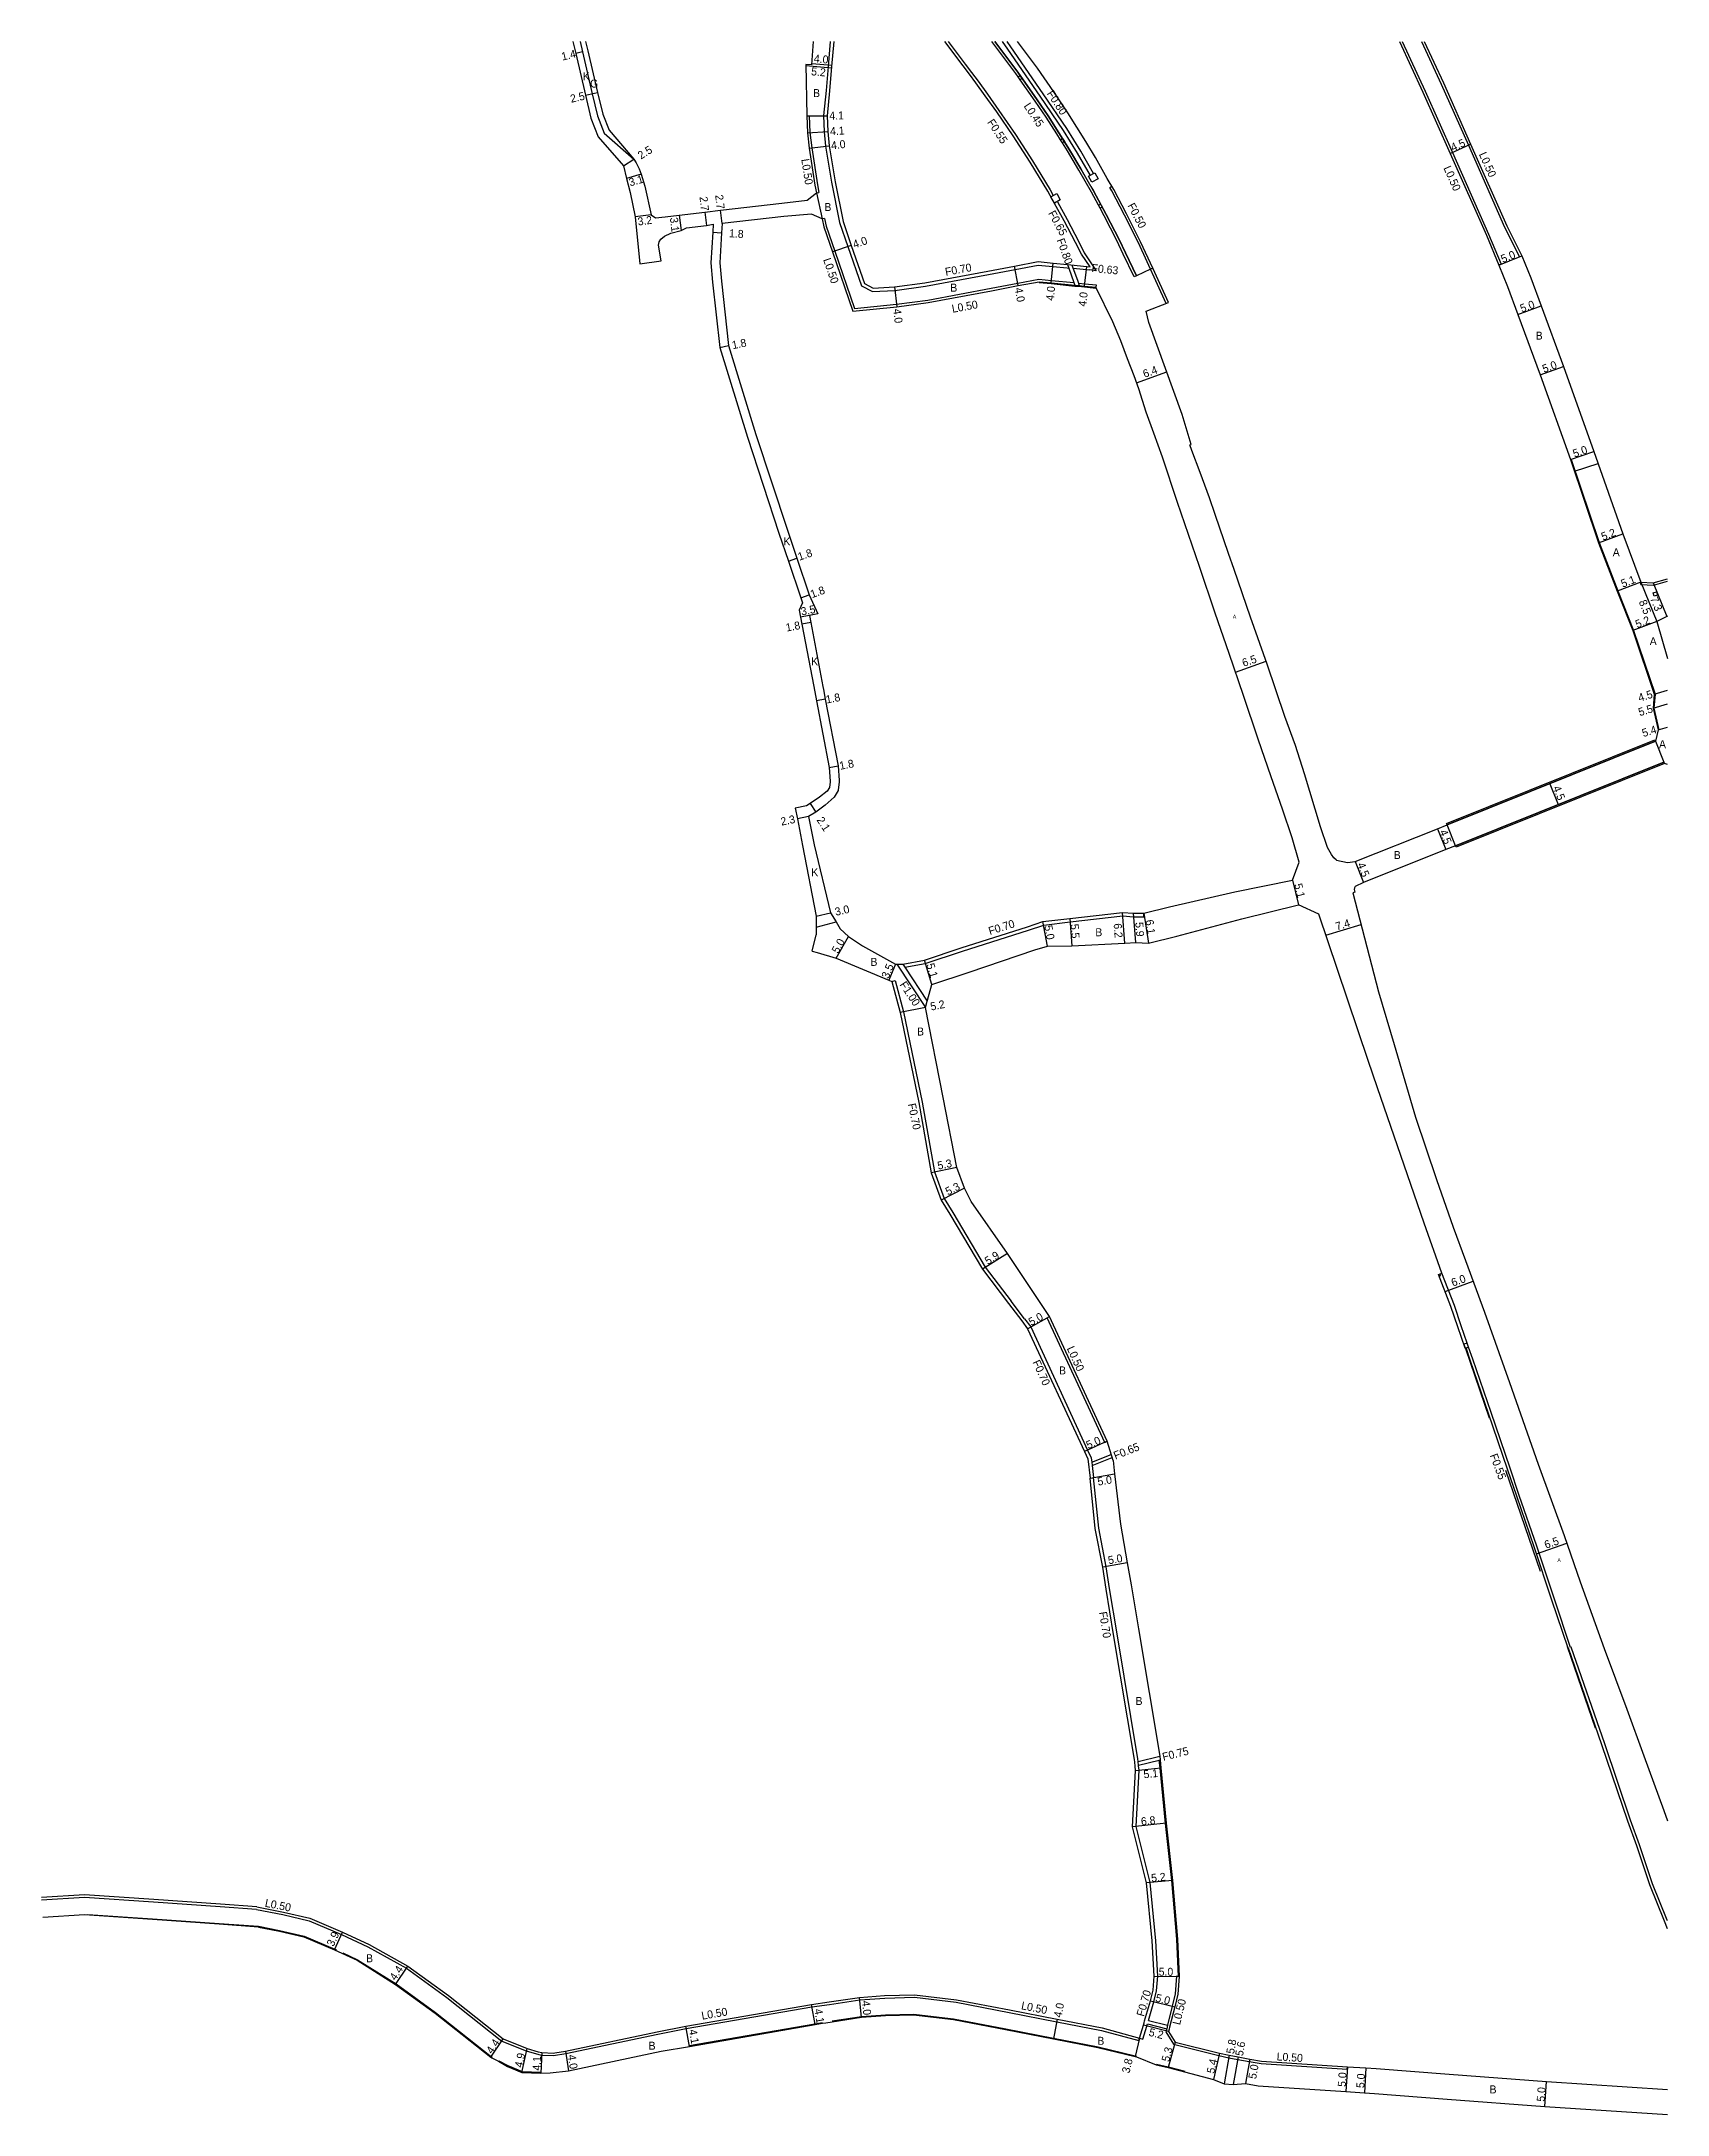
# Model space of a CAD drawing. Header units: metres. Extents: x -16000 to -12000, y -105000 to -102000.
# Drawn here: x -14726.1 to -14400, y -104815.7 to -104400 of the extents above; entities that cross this region are included whole.
import ezdxf

# ---------------------------------------------------------------- set-up
doc = ezdxf.new("R2010")
doc.units = ezdxf.units.M
doc.header["$LTSCALE"] = 2.5
for name, color, linetype in [('側溝・桝', 7, 'Continuous'), ('幅員', 7, 'Continuous'), ('歩道・分離帯・安全施設', 7, 'Continuous'), ('舗装', 7, 'Continuous'), ('道路', 7, 'Continuous')]:
    doc.layers.add(name, color=color, linetype=linetype)
doc.styles.get("Standard").update_dxf_attribs({"font": ''})
doc.styles.add('YOKO_DECO', font='')
doc.styles.get('Standard').set_extended_font_data('@MS PGothic')
doc.styles.get('YOKO_DECO').set_extended_font_data('MS PGothic')

msp = doc.modelspace()

# ---------------------------------------------------------------- texts
at = {"layer": '側溝・桝'}
for s, rotation, p in [('F0.80', 303.4321, (-14524.54, -104410.46)), ('F0.55', 303.4321, (-14536.49, -104416.22)), ('L0.45', 303.4321, (-14529.17, -104412.95)), ('L0.50', 278.7178, (-14573.71, -104423.64)), ('L0.50', 293.9419, (-14437.86, -104422.61)), ('L0.50', 293.9419, (-14444.97, -104425.37)), ('F0.65', 298.5712, (-14524.25, -104434.44)), ('F0.50', 297.8822, (-14508.35, -104432.91)), ('F0.80', 289.7085, (-14522.51, -104439.81)), ('L0.50', 289.0508, (-14569.35, -104443.75)), ('F0.70', 10.5343, (-14544.71, -104447.01)), ('F0.63', 354.3641, (-14515.55, -104446.2)), ('L0.50', 10.5343, (-14543.35, -104454.41)), ('F0.70', 17.5349, (-14535.87, -104579.17)), ('F1.00', 303.4799, (-14554.06, -104589.12)), ('F0.70', 281.7236, (-14552.34, -104613.07)), ('F0.70', 294.2599, (-14527.38, -104664.8)), ('L0.50', 294.2599, (-14520.5, -104662.03)), ('F0.65', 21.5701, (-14510.7, -104684.36)), ('F0.55', 290.3916, (-14435.66, -104683.49)), ('F0.70', 279.4428, (-14514.01, -104714.95)), ('F0.75', 13.9271, (-14501.09, -104744.75)), ('L0.50', 348.9469, (-14681.35, -104773.97)), ('L0.50', 349.0124, (-14529.7, -104794.53)), ('F0.70', 73.8838, (-14505, -104796.11)), ('L0.50', 76.1338, (-14497.77, -104797.79)), ('L0.50', 9.8434, (-14593.57, -104796.65)), ('L0.50', 356.3008, (-14478.41, -104804.79))]:
    msp.add_text(s, height=1.6, rotation=rotation, dxfattribs=at).set_placement(p)
at = {"layer": '幅員'}
for s, rotation, p in [('1.4', 13.11, (-14621.6, -104403.84)), ('4.0', 355, (-14571.23, -104404.19)), ('5.2', 355, (-14571.77, -104406.77)), ('2.5', 13.2052, (-14619.82, -104412.3)), ('4.1', 0.9065, (-14568.06, -104415.67)), ('4.1', 3.6695, (-14567.89, -104418.82)), ('4.0', 6.6764, (-14567.64, -104421.67)), ('4.5', 23.9423, (-14443.04, -104422.09)), ('2.5', 32.0796, (-14605.86, -104423.7)), ('3.1', 16.1351, (-14608.01, -104429.07)), ('2.7', 276.6355, (-14594.12, -104431.17)), ('2.7', 276.6997, (-14590.98, -104430.81)), ('3.2', 7.8712, (-14606.4, -104436.93)), ('3.1', 276.6355, (-14600.05, -104435.35)), ('1.8', 356.6536, (-14588.22, -104439.25)), ('4.0', 19.0507, (-14563.05, -104441.51)), ('5.0', 22.5311, (-14433.02, -104444.44)), ('4.0', 280.727, (-14530.93, -104449.5)), ('4.0', 84.3959, (-14523.07, -104452.04)), ('4.0', 83.104, (-14516.6, -104453.23)), ('5.0', 20.1971, (-14429.21, -104454.35)), ('4.0', 276.7323, (-14555.29, -104453.68)), ('1.8', 11.7563, (-14587.43, -104461.71)), ('6.4', 20, (-14504.85, -104467.47)), ('5.0', 19.9784, (-14424.76, -104466.46)), ('5.0', 19.1971, (-14418.66, -104483.45)), ('5.2', 20.7357, (-14412.94, -104500.1)), ('1.8', 18.8077, (-14574.08, -104504.12)), ('1.8', 19.8517, (-14571.54, -104511.63)), ('5.1', 20.8996, (-14408.98, -104509.53)), ('7.3', 292.2477, (-14403.54, -104511.69)), ('3.5', 10.7498, (-14573.62, -104515.1)), ('5.2', 20.8981, (-14406.08, -104517.67)), ('8.5', 292.2477, (-14405.8, -104512.35)), ('1.8', 10.7202, (-14576.66, -104518.33)), ('6.5', 19, (-14484.98, -104525.41)), ('1.8', 10.7683, (-14568.63, -104532.75)), ('4.5', 17.4038, (-14405.61, -104532.41)), ('5.5', 16.6949, (-14405.58, -104535.29)), ('5.4', 17.3205, (-14404.83, -104539.48)), ('1.8', 10.7729, (-14565.9, -104546.04)), ('4.5', 291.8625, (-14423.03, -104549.61)), ('2.3', 11.5564, (-14577.67, -104557.24)), ('2.1', 303.1077, (-14570.69, -104556.11)), ('4.5', 291.8081, (-14445.78, -104558.41)), ('4.5', 291.7413, (-14462.27, -104565)), ('5.1', 283.9079, (-14474.88, -104569.03)), ('3.0', 12.6282, (-14566.77, -104575.32)), ('5.0', 280.4972, (-14524.98, -104577.34)), ('5.5', 274.1235, (-14519.7, -104576.98)), ('6.2', 274.3402, (-14511.07, -104576.87)), ('5.9', 274.3402, (-14506.74, -104576.63)), ('6.1', 278.3072, (-14504.68, -104576.2)), ('7.4', 16.7807, (-14466.3, -104578.26)), ('5.0', 60.2379, (-14566.33, -104582.99)), ('3.5', 67.364, (-14556.22, -104588.03)), ('5.1', 286.9711, (-14548.64, -104585.09)), ('5.2', 11.101, (-14547.66, -104594.31)), ('5.3', 11.1321, (-14546.24, -104626.21)), ('5.3', 26.7279, (-14544.3, -104631.41)), ('5.9', 31.8238, (-14536.29, -104645.35)), ('6.0', 20, (-14443.03, -104649.67)), ('5.0', 29.2943, (-14527.57, -104657.57)), ('5.0', 24.2664, (-14516.14, -104682.26)), ('5.0', 9.5932, (-14514.18, -104689.57)), ('6.5', 19, (-14424.38, -104702.24)), ('5.0', 10.0564, (-14512.05, -104705.34)), ('5.1', 5.4222, (-14505, -104748.24)), ('6.8', 6.1844, (-14505.5, -104757.7)), ('5.2', 5.6715, (-14503.47, -104769.03)), ('3.9', 65.4239, (-14667.5, -104782.09)), ('4.4', 55.9995, (-14655.07, -104788.91)), ('5.0', 359.2488, (-14502.04, -104787.8)), ('4.0', 276.3385, (-14561.56, -104792.9)), ('4.0', 79.0113, (-14521.53, -104796.3)), ('5.0', 346.1338, (-14502.79, -104792.97)), ('4.1', 279.8433, (-14571.11, -104794.58)), ('4.4', 56.5617, (-14635.68, -104803.62)), ('4.1', 280.0266, (-14596.25, -104798.71)), ('5.2', 346.1238, (-14504.13, -104799.84)), ('5.3', 74.7443, (-14499.96, -104805.19)), ('5.8', 79.8008, (-14486.94, -104803.59)), ('5.6', 79.8157, (-14485.15, -104804.02)), ('4.9', 77.6237, (-14629.65, -104806.35)), ('4.1', 87.4434, (-14626.03, -104806.88)), ('4.0', 279.2976, (-14620.55, -104803.76)), ('3.8', 76.377, (-14507.91, -104807.47)), ('5.4', 77.5123, (-14490.88, -104807.53)), ('5.0', 79.8349, (-14482.51, -104808.62)), ('5.0', 86.3005, (-14464.54, -104810.14)), ('5.0', 86.3006, (-14460.83, -104810.38)), ('5.0', 85.9633, (-14424.65, -104813.11))]:
    msp.add_text(s, height=1.6, rotation=rotation, dxfattribs=at).set_placement(p)
at = {"layer": '舗装'}
for s, p in [('K', (-14617.52, -104407.78)), ('G', (-14616.06, -104409.24)), ('B', (-14571.34, -104411.15)), ('B', (-14569.06, -104433.99)), ('B', (-14543.82, -104450.17)), ('B', (-14426.44, -104459.78)), ('K', (-14577.28, -104501.04)), ('A', (-14410.99, -104503.22)), ('A', (-14403.57, -104521.04)), ('K', (-14571.72, -104525.08)), ('A', (-14401.71, -104541.7)), ('B', (-14454.91, -104563.92)), ('K', (-14571.7, -104567.37)), ('B', (-14514.74, -104579.4)), ('B', (-14559.83, -104585.34)), ('B', (-14550.49, -104599.31)), ('B', (-14522.02, -104667.26)), ('B', (-14506.68, -104733.53)), ('B', (-14660.97, -104785.12)), ('B', (-14604.32, -104802.65)), ('B', (-14514.33, -104801.67)), ('B', (-14435.69, -104811.41))]:
    msp.add_text(s, height=1.6, dxfattribs=at).set_placement(p)
at = {"layer": '舗装', "style": 'YOKO_DECO'}
for p in [(-14487.17, -104515.7, 105.23), (-14422.09, -104704.87, 102.35)]:
    msp.add_text('A', height=0.75, dxfattribs=at).set_placement(p)

# ---------------------------------------------------------------- linework, layer by layer
at = {"layer": '側溝・桝'}
for points in [[(-14567.89, -104400), (-14568.32, -104404.99), (-14568.74, -104409.82), (-14569.22, -104414.86), (-14569.09, -104418.09), (-14568.83, -104421.01), (-14567.62, -104428.24), (-14566.01, -104436.32), (-14564.35, -104441.11), (-14561.63, -104449)], [(-14544.27, -104400), (-14540.82, -104404.56), (-14539.57, -104406.23), (-14538.25, -104407.96), (-14536.37, -104410.58), (-14534.07, -104413.81), (-14530.78, -104418.66), (-14527.37, -104423.92), (-14523.81, -104429.73), (-14523.18, -104430.9)], [(-14530.2, -104407.09), (-14530.65, -104406.44), (-14535.49, -104400)], [(-14533.39, -104400), (-14532.33, -104401.54), (-14525.86, -104410.94), (-14521.16, -104417.88), (-14518.39, -104422.43), (-14515.8, -104426.85)], [(-14515.08, -104426.45), (-14517.68, -104422), (-14520.47, -104417.44), (-14525.18, -104410.48), (-14531.66, -104401.08), (-14532.4, -104400)], [(-14453.21, -104400), (-14448.59, -104409.98), (-14443.14, -104422.24), (-14435.87, -104438.62), (-14433.35, -104444.68)], [(-14449.35, -104400), (-14445.4, -104408.53), (-14439.94, -104420.82), (-14432.67, -104437.21), (-14429.66, -104443.15), (-14429.2, -104442.96)], [(-14521.72, -104419.7), (-14522.44, -104418.55), (-14524.62, -104415.19), (-14526.78, -104411.99), (-14529.79, -104407.67)], [(-14572.62, -104414.94), (-14572.12, -104414.94), (-14571.98, -104418.27), (-14571.61, -104421.32), (-14570.47, -104428.74), (-14570.17, -104430.28)], [(-14514.11, -104432.84), (-14515.53, -104430.22), (-14518.07, -104425.8), (-14520.32, -104421.96), (-14521.35, -104420.3)], [(-14570.66, -104430.38), (-14570.17, -104430.28)], [(-14522.39, -104432.1), (-14522.35, -104432.17), (-14520.4, -104435.68), (-14518.12, -104440.05), (-14516.95, -104442.36), (-14514.58, -104445.97), (-14515.84, -104445.79)], [(-14500.55, -104452.51), (-14506.1, -104440.36), (-14508.92, -104434.8), (-14511.44, -104429.94), (-14511.84, -104429.28), (-14511.41, -104429.02)], [(-14569.03, -104435.49), (-14569.52, -104435.59)], [(-14569.03, -104435.49), (-14568.71, -104437.05), (-14567, -104442.02), (-14563.02, -104453.53)], [(-14506.51, -104447.01), (-14506.94, -104447.21), (-14509.15, -104442.62), (-14510.42, -104439.92), (-14512.97, -104434.94), (-14513.78, -104433.45)], [(-14433.35, -104444.68), (-14433.82, -104444.87)], [(-14563.02, -104453.53), (-14554.6, -104452.69), (-14548.36, -104451.84), (-14535.65, -104449.48), (-14530.31, -104448.47), (-14526.06, -104447.66), (-14523.54, -104447.91), (-14519.02, -104448.36)], [(-14561.63, -104449), (-14559.45, -104450.15), (-14554.95, -104449.92), (-14548.8, -104449.08), (-14536.18, -104446.73), (-14530.83, -104445.72), (-14526.18, -104444.84), (-14523.27, -104445.12), (-14520.39, -104445.41), (-14520.06, -104445.44)], [(-14520.32, -104444.71), (-14520.06, -104445.44), (-14519.02, -104448.36), (-14518.83, -104448.88)], [(-14519.44, -104444.8), (-14519.31, -104445.17), (-14518.27, -104448.09), (-14517.95, -104448.96)], [(-14519.21, -104445.45), (-14515.84, -104445.79)], [(-14518.14, -104448.44), (-14518.09, -104448.45), (-14516.86, -104448.57), (-14514.56, -104448.8)], [(-14514.56, -104448.8), (-14514.61, -104449.29)], [(-14405.37, -104508.9), (-14402.83, -104509.04), (-14400, -104508.23)], [(-14405.37, -104508.9), (-14405.34, -104508.4)], [(-14552.95, -104585.62), (-14548.84, -104584.89), (-14541.4, -104582.4), (-14528.12, -104578.2), (-14525.09, -104577.16), (-14519.8, -104576.54), (-14509.25, -104575.32), (-14507.08, -104575.49), (-14504.99, -104575.48), (-14504.99, -104574.78)], [(-14554.57, -104584.98), (-14548.79, -104593.72)], [(-14553.37, -104584.98), (-14552.95, -104585.62), (-14548.44, -104592.44)], [(-14555.53, -104588.48), (-14554.85, -104588.3)], [(-14554.85, -104588.3), (-14553.21, -104594.56), (-14549.46, -104612.64), (-14547.01, -104626.63), (-14545.05, -104631.98), (-14543.32, -104634.76), (-14536.8, -104645.75), (-14531.6, -104652.6)], [(-14440.18, -104660.98), (-14441.36, -104657.5), (-14442.74, -104653.42), (-14445.29, -104646.97)], [(-14528.95, -104656.1), (-14531.6, -104652.6)], [(-14528.95, -104656.1), (-14527.7, -104657.74), (-14516.28, -104682.43), (-14515.56, -104684)], [(-14512.82, -104680.88), (-14524.38, -104655.9), (-14523.95, -104655.66)], [(-14400, -104776.82), (-14400.06, -104776.67), (-14403.01, -104769.38), (-14405.62, -104761.57), (-14407.4, -104756.62), (-14412.6, -104741.35), (-14419.31, -104721.95), (-14419.43, -104721.99), (-14422.68, -104712.31), (-14426.24, -104701.66), (-14429.74, -104691.51), (-14431.59, -104686.07), (-14435.37, -104674.92), (-14439.04, -104664.21), (-14439.89, -104661.76)], [(-14512.82, -104680.88), (-14512.36, -104680.67)], [(-14515.56, -104684), (-14515.46, -104684.86), (-14515.38, -104685.53), (-14515.11, -104687.95)], [(-14515.46, -104684.86), (-14511.54, -104683.31)], [(-14515.38, -104685.53), (-14511.35, -104683.94)], [(-14504.1, -104796.79), (-14503.01, -104793.03), (-14502.47, -104790.85), (-14502.24, -104787.89), (-14502.62, -104780.8), (-14503.76, -104769.1), (-14506.57, -104757.92), (-14505.98, -104746.63), (-14506.07, -104745.71), (-14506.08, -104745.61), (-14506.14, -104744.96), (-14506.15, -104744.85), (-14506.2, -104744.35), (-14510.39, -104719.27), (-14511.9, -104710.21), (-14512.57, -104705.81), (-14514.05, -104698.08), (-14515.11, -104687.95)], [(-14506.15, -104744.85), (-14501.83, -104743.78)], [(-14506.08, -104745.61), (-14501.91, -104744.57), (-14501.76, -104744.54)], [(-14682.93, -104774.52), (-14690.2, -104773.98), (-14703.59, -104773.06), (-14717.42, -104772.12), (-14726.03, -104772.65)], [(-14682.93, -104774.52), (-14677.64, -104775.55), (-14672.38, -104776.79), (-14665.89, -104779.56), (-14660.61, -104782), (-14652.85, -104786.33), (-14644.76, -104792.2), (-14633.76, -104800.94), (-14628.85, -104802.89), (-14625.84, -104803.73), (-14623.36, -104803.82), (-14620.9, -104803.43), (-14602.5, -104799.53), (-14596.77, -104798.43), (-14571.57, -104794.06), (-14568.03, -104793.58), (-14561.99, -104792.66), (-14556.98, -104792.31), (-14551.01, -104792.15), (-14542.67, -104793.13), (-14532.04, -104795.18), (-14522.49, -104797.03), (-14513.47, -104798.78), (-14506, -104800.83)], [(-14497.94, -104787.95), (-14498.09, -104787.95), (-14498.44, -104787.94), (-14498.71, -104791.46), (-14499.32, -104793.93), (-14500.27, -104797.76), (-14500.43, -104798.44), (-14500.43, -104798.44), (-14500.59, -104799.07), (-14499.07, -104801.56)], [(-14505.2, -104800.57), (-14504.43, -104797.94), (-14504.29, -104797.47)], [(-14504.29, -104797.47), (-14500.43, -104798.44)], [(-14504.1, -104796.79), (-14500.27, -104797.76)], [(-14506, -104800.83), (-14505.87, -104800.35)], [(-14505.87, -104800.35), (-14505.2, -104800.57)], [(-14499.07, -104801.56), (-14489.97, -104803.84), (-14487.99, -104804.27), (-14486.18, -104804.6), (-14483.86, -104805.02), (-14481.51, -104805.44), (-14464.21, -104806.56), (-14464.18, -104806.06)], [(-14626.44, -104803.05), (-14625.76, -104803.24), (-14623.39, -104803.32), (-14623.1, -104803.27)]]:
    msp.add_lwpolyline(points, dxfattribs=at)
for points in [[(-14529.81, -104406.82), (-14529.4, -104407.4), (-14529.79, -104407.67), (-14530.2, -104407.09)], [(-14521.32, -104419.45), (-14520.95, -104420.05), (-14521.35, -104420.3), (-14521.72, -104419.7)], [(-14516.11, -104427.01), (-14514.87, -104426.34), (-14514.2, -104427.57), (-14515.43, -104428.24)], [(-14522.48, -104430.51), (-14521.76, -104431.73), (-14522.94, -104432.43), (-14523.64, -104431.15)], [(-14514.11, -104432.84), (-14513.69, -104432.62), (-14513.36, -104433.22), (-14513.78, -104433.45)], [(-14402.69, -104511.2), (-14402.89, -104510.53), (-14402.22, -104510.33), (-14402.02, -104511.01)], [(-14440.61, -104662.01), (-14439.89, -104661.76), (-14440.18, -104660.98), (-14440.87, -104661.22)]]:
    msp.add_lwpolyline(points, close=True, dxfattribs=at)
at = {"layer": '幅員'}
for points in [[(-14617.58, -104402.1), (-14618.94, -104402.42)], [(-14572.8, -104404.82), (-14567.64, -104405.26)], [(-14571.59, -104404.44), (-14567.6, -104404.78)], [(-14616.98, -104410.79), (-14614.55, -104410.22)], [(-14572.62, -104414.94), (-14568.52, -104414.88)], [(-14572.48, -104418.31), (-14568.39, -104418.05)], [(-14609.38, -104424.96), (-14607.26, -104423.63)], [(-14572.11, -104421.38), (-14568.13, -104420.92)], [(-14443.6, -104422.45), (-14439.48, -104420.62)], [(-14605.79, -104426.59), (-14608.77, -104427.45)], [(-14603.83, -104434.73), (-14607, -104435.17)], [(-14598.18, -104434.81), (-14597.82, -104437.89)], [(-14593.03, -104434.22), (-14592.72, -104436.9)], [(-14589.56, -104436.53), (-14589.88, -104433.85)], [(-14591.47, -104438.26), (-14589.67, -104438.36)], [(-14563.69, -104440.88), (-14567.47, -104442.19)], [(-14523.59, -104448.41), (-14523.2, -104444.43)], [(-14433.82, -104444.87), (-14429.2, -104442.96)], [(-14530.21, -104448.96), (-14530.96, -104445.03)], [(-14516.91, -104449.07), (-14516.43, -104445.1)], [(-14555.01, -104449.22), (-14554.54, -104453.19)], [(-14430.02, -104454.76), (-14425.33, -104453.03)], [(-14590.04, -104461.35), (-14588.28, -104460.98)], [(-14425.57, -104466.86), (-14420.87, -104465.15)], [(-14506.47, -104468.46), (-14500.41, -104466.27)], [(-14419.47, -104483.84), (-14414.75, -104482.19)], [(-14413.84, -104500.54), (-14408.98, -104498.7)], [(-14576.29, -104504.19), (-14574.59, -104503.61)], [(-14573.79, -104511.53), (-14572.1, -104510.92)], [(-14405.34, -104508.4), (-14410.1, -104510.22)], [(-14405.34, -104508.4), (-14402.12, -104516.27)], [(-14402.89, -104508.54), (-14400.12, -104515.29)], [(-14570.4, -104514.79), (-14573.84, -104515.44)], [(-14571.8, -104516.53), (-14573.57, -104516.86)], [(-14402.12, -104516.27), (-14406.98, -104518.12)], [(-14486.62, -104526.45), (-14480.51, -104524.28)], [(-14568.89, -104531.89), (-14570.65, -104532.22)], [(-14402.65, -104530.87), (-14400, -104530.04)], [(-14402.88, -104533.67), (-14400, -104532.8)], [(-14401.88, -104538.05), (-14400, -104537.46)], [(-14568.11, -104545.6), (-14566.34, -104545.26)], [(-14423.62, -104548.82), (-14421.94, -104553)], [(-14572.24, -104555.39), (-14574.49, -104555.86)], [(-14571.91, -104552.79), (-14570.76, -104554.55)], [(-14446.11, -104557.84), (-14444.44, -104562.02)], [(-14462.61, -104564.43), (-14460.94, -104568.61)], [(-14475.2, -104568.14), (-14473.98, -104573.09)], [(-14570.75, -104575.39), (-14567.82, -104574.74)], [(-14524.33, -104581.39), (-14525.24, -104576.47)], [(-14519.88, -104575.84), (-14519.48, -104581.33)], [(-14508.8, -104580.8), (-14509.27, -104574.62)], [(-14506.61, -104580.68), (-14507.06, -104574.79)], [(-14504.99, -104574.78), (-14504.11, -104580.82)], [(-14468.52, -104579.19), (-14461.46, -104577.06)], [(-14566.69, -104583.82), (-14564.21, -104579.48)], [(-14554.83, -104584.98), (-14556.18, -104588.21)], [(-14547.52, -104589.09), (-14549.01, -104584.21)], [(-14548.79, -104593.72), (-14553.89, -104594.72)], [(-14542.49, -104625.79), (-14547.69, -104626.81)], [(-14540.95, -104629.91), (-14545.68, -104632.29)], [(-14532.37, -104643.03), (-14537.38, -104646.14)], [(-14444.62, -104650.66), (-14438.97, -104648.59)], [(-14528.31, -104658.1), (-14523.95, -104655.66)], [(-14512.36, -104680.67), (-14516.92, -104682.72)], [(-14515.8, -104688.03), (-14510.87, -104687.19)], [(-14426.28, -104703.22), (-14420.18, -104701.1)], [(-14508.34, -104705.06), (-14513.26, -104705.93)], [(-14506.68, -104746.65), (-14501.61, -104746.16)], [(-14500.52, -104757.26), (-14507.28, -104757.99)], [(-14499.28, -104768.71), (-14504.45, -104769.22)], [(-14667.31, -104782.65), (-14665.69, -104779.1)], [(-14655.04, -104789.56), (-14652.58, -104785.91)], [(-14502.94, -104787.88), (-14497.94, -104787.95)], [(-14570.95, -104797.61), (-14571.65, -104793.57)], [(-14561.61, -104796.14), (-14562.05, -104792.16)], [(-14503.69, -104792.85), (-14498.83, -104794.05)], [(-14596.14, -104801.98), (-14596.86, -104797.94)], [(-14522.39, -104796.54), (-14523.15, -104800.47)], [(-14500.05, -104798.99), (-14505.1, -104797.74)], [(-14635.93, -104804.17), (-14633.51, -104800.5)], [(-14505.87, -104800.35), (-14506.76, -104804.04)], [(-14498.75, -104801.12), (-14500.14, -104806.23)], [(-14629.73, -104807.2), (-14628.68, -104802.41)], [(-14625.76, -104803.24), (-14625.95, -104807.33)], [(-14621, -104802.93), (-14620.35, -104806.88)], [(-14489.86, -104803.35), (-14491.02, -104808.62)], [(-14487.89, -104803.78), (-14488.92, -104809.49)], [(-14486.09, -104804.11), (-14487.08, -104809.62)], [(-14483.77, -104804.53), (-14484.65, -104809.45)], [(-14464.18, -104806.06), (-14464.5, -104811.05)], [(-14460.47, -104806.3), (-14460.79, -104811.29)], [(-14424.61, -104814.01), (-14424.26, -104809.03)]]:
    msp.add_lwpolyline(points, dxfattribs=at)
at = {"layer": '歩道・分離帯・安全施設'}
for points in [[(-14534.89, -104400), (-14530.27, -104406.16), (-14526.38, -104411.72), (-14524.22, -104414.93), (-14522.03, -104418.3), (-14519.91, -104421.71), (-14517.66, -104425.56), (-14516.69, -104427.24)], [(-14503.23, -104445.45), (-14503.68, -104445.66), (-14506.51, -104447.01), (-14508.72, -104442.41), (-14509.99, -104439.71), (-14512.55, -104434.72), (-14515.12, -104429.98), (-14517.66, -104425.56), (-14519.91, -104421.71), (-14522.03, -104418.3), (-14524.22, -104414.93), (-14526.38, -104411.72), (-14530.27, -104406.16), (-14534.89, -104400)], [(-14503.68, -104445.66), (-14506.51, -104447.01), (-14508.72, -104442.41), (-14509.99, -104439.71), (-14512.55, -104434.72), (-14515.12, -104429.98), (-14517.66, -104425.56), (-14519.91, -104421.71), (-14522.03, -104418.3), (-14524.22, -104414.93), (-14526.38, -104411.72), (-14530.27, -104406.16), (-14534.89, -104400)], [(-14515.62, -104429.11), (-14515.12, -104429.98), (-14512.55, -104434.72), (-14509.99, -104439.71), (-14508.72, -104442.41), (-14506.51, -104447.01)], [(-14526.03, -104448.32), (-14523.61, -104448.56), (-14518.85, -104449.03), (-14518.15, -104449.09), (-14516.92, -104449.22), (-14514.62, -104449.44)], [(-14419.33, -104483.79), (-14413.7, -104500.49), (-14409.96, -104510.17), (-14406.84, -104518.07), (-14402.49, -104530.86), (-14402.73, -104533.66), (-14401.74, -104538.01)], [(-14445.66, -104647.53), (-14445.47, -104647.24)], [(-14440.54, -104662.04), (-14435.75, -104675.95)], [(-14432.5, -104686.43), (-14425.54, -104706.69)], [(-14420.16, -104721.8), (-14414.54, -104738.11)], [(-14498.09, -104787.95), (-14498.38, -104780.5), (-14499.43, -104768.72), (-14500.67, -104757.28), (-14501.76, -104746.18), (-14501.91, -104744.57)], [(-14716.74, -104775.52), (-14703.82, -104776.4), (-14690.43, -104777.32), (-14682.54, -104777.9), (-14682.55, -104777.91), (-14678.32, -104778.73), (-14673.39, -104779.89), (-14667.25, -104782.51), (-14666.92, -104782.66)], [(-14665.62, -104783.26), (-14662.69, -104784.6), (-14654.95, -104789.43), (-14647.03, -104795.19), (-14635.85, -104804.05), (-14635.71, -104804.12)], [(-14596.17, -104801.83), (-14570.98, -104797.46), (-14569.5, -104797.21)], [(-14567.53, -104796.89), (-14561.62, -104795.99), (-14556.81, -104795.66), (-14551.16, -104795.51), (-14543.19, -104796.44), (-14532.71, -104798.46), (-14523.12, -104800.32), (-14514.18, -104802.06), (-14506.72, -104803.89), (-14506.47, -104803.96)], [(-14634.37, -104804.85), (-14632.52, -104805.85), (-14629.7, -104807.05), (-14625.94, -104807.18), (-14625.94, -104807.18)], [(-14502.48, -104805.56), (-14500.11, -104806.09), (-14496.81, -104806.95)]]:
    msp.add_lwpolyline(points, dxfattribs=at)
at = {"layer": '舗装'}
for points in [[(-14618.07, -104400), (-14617.58, -104402.1), (-14615.62, -104410.47), (-14614.57, -104414.93), (-14613.2, -104418.37), (-14607.26, -104423.63)], [(-14570.66, -104430.38), (-14569.52, -104435.59)], [(-14418.68, -104486.18), (-14413.9, -104484.63)], [(-14570.73, -104577.59), (-14566.72, -104576.53)]]:
    msp.add_lwpolyline(points, dxfattribs=at)
at = {"layer": '道路'}
for points in [[(-14619.5, -104400), (-14618.94, -104402.42), (-14616.98, -104410.79), (-14615.91, -104415.35), (-14614.41, -104419.11), (-14609.38, -104424.96)], [(-14616.94, -104400), (-14616.51, -104401.85), (-14614.55, -104410.22), (-14613.52, -104414.6), (-14612.25, -104417.79), (-14607.26, -104423.63), (-14606.82, -104424.34), (-14606.24, -104425.55), (-14605.79, -104426.59), (-14605.06, -104429.04), (-14603.83, -104434.73), (-14602.91, -104435.38), (-14600.99, -104435.14), (-14598.18, -104434.81), (-14593.03, -104434.22), (-14589.88, -104433.85)], [(-14571.61, -104404.7), (-14571.25, -104400)], [(-14567.19, -104400), (-14567.62, -104405.05), (-14568.04, -104409.88), (-14568.52, -104414.88), (-14568.39, -104418.05), (-14568.13, -104420.92), (-14566.93, -104428.12), (-14565.33, -104436.13), (-14563.69, -104440.88), (-14561.06, -104448.51)], [(-14515.78, -104445.16), (-14517.53, -104442.65), (-14518.69, -104440.34), (-14520.97, -104435.99), (-14522.91, -104432.48), (-14524.27, -104430), (-14527.82, -104424.2), (-14531.23, -104418.95), (-14534.51, -104414.11), (-14536.8, -104410.89), (-14538.67, -104408.28), (-14539.99, -104406.55), (-14541.24, -104404.88), (-14544.94, -104400)], [(-14503.99, -104456.35), (-14504.52, -104454.09), (-14500.09, -104452.33), (-14503.16, -104445.6), (-14505.65, -104440.15), (-14508.48, -104434.57), (-14511, -104429.7), (-14512.34, -104427.48), (-14514.73, -104423.24), (-14516.65, -104420.04), (-14520.28, -104414.3), (-14523.07, -104410.08), (-14526.35, -104405.38), (-14530.34, -104400)], [(-14453.76, -104400), (-14449.04, -104410.18), (-14443.6, -104422.45), (-14436.33, -104438.82), (-14433.82, -104444.87)], [(-14448.8, -104400), (-14444.95, -104408.32), (-14439.48, -104420.62), (-14432.22, -104436.99), (-14429.2, -104442.96), (-14427.41, -104447.39), (-14425.33, -104453.03), (-14420.87, -104465.15), (-14414.75, -104482.19), (-14408.98, -104498.7), (-14405.34, -104508.4)], [(-14572.8, -104404.6), (-14572.62, -104414.94)], [(-14571.61, -104404.7), (-14572.8, -104404.6)], [(-14572.62, -104414.94), (-14572.48, -104418.31), (-14572.11, -104421.38), (-14570.97, -104428.82), (-14570.66, -104430.38)], [(-14609.38, -104424.96), (-14608.77, -104427.45), (-14608.03, -104430.29), (-14607, -104435.17), (-14606.08, -104444.58)], [(-14589.88, -104433.85), (-14577.59, -104432.4), (-14572.55, -104431.84), (-14570.66, -104430.38)], [(-14569.52, -104435.59), (-14571.67, -104434.65), (-14577.18, -104435.07), (-14589.56, -104436.53)], [(-14569.52, -104435.59), (-14569.2, -104437.18), (-14567.47, -104442.19), (-14563.37, -104454.07)], [(-14601.83, -104444.01), (-14602.32, -104440.87), (-14602.2, -104440.2), (-14601.88, -104439.64), (-14601.1, -104439.02), (-14599.88, -104438.41), (-14597.82, -104437.89), (-14596.75, -104437.37), (-14592.72, -104436.9), (-14591.37, -104436.63)], [(-14591.37, -104436.63), (-14591.47, -104438.26), (-14591.83, -104444.38), (-14591.51, -104448.26), (-14590.04, -104461.35), (-14584.5, -104479.34), (-14578.2, -104498.58), (-14576.29, -104504.19), (-14573.79, -104511.53), (-14573.45, -104512.54), (-14574.11, -104514.01), (-14573.57, -104516.86), (-14571.21, -104529.3), (-14570.65, -104532.22), (-14568.11, -104545.6), (-14567.89, -104548.28), (-14567.9, -104548.45), (-14568.07, -104549.61), (-14568.49, -104550.34), (-14570.08, -104551.51), (-14571.91, -104552.79), (-14572.67, -104553.23)], [(-14589.56, -104436.53), (-14589.67, -104438.36), (-14590.02, -104444.36), (-14589.72, -104448.09), (-14588.28, -104460.98), (-14582.79, -104478.79), (-14576.5, -104498.01), (-14574.59, -104503.61), (-14572.1, -104510.92), (-14570.4, -104514.79)], [(-14606.08, -104444.58), (-14601.83, -104444.01)], [(-14561.06, -104448.51), (-14559.29, -104449.44), (-14555.01, -104449.22), (-14548.91, -104448.39), (-14536.31, -104446.04), (-14530.96, -104445.03), (-14526.21, -104444.13), (-14523.2, -104444.43), (-14520.32, -104444.71), (-14519.63, -104444.78)], [(-14563.37, -104454.07), (-14554.54, -104453.19), (-14548.28, -104452.34), (-14535.56, -104449.97), (-14530.21, -104448.96), (-14526.03, -104448.17), (-14523.59, -104448.41), (-14518.83, -104448.88), (-14518.14, -104448.95), (-14516.91, -104449.07), (-14514.61, -104449.29)], [(-14519.63, -104444.78), (-14516.43, -104445.1), (-14515.78, -104445.16)], [(-14433.82, -104444.87), (-14432.1, -104449.12), (-14430.02, -104454.76), (-14425.57, -104466.86), (-14419.47, -104483.84), (-14413.84, -104500.54), (-14410.1, -104510.22), (-14406.98, -104518.12), (-14402.65, -104530.87), (-14402.88, -104533.67), (-14401.88, -104538.05), (-14402.43, -104540.32)], [(-14473.87, -104564.58), (-14475.25, -104559.7), (-14477.21, -104553.93), (-14479.45, -104547.41), (-14482.08, -104539.9), (-14485.02, -104531.13), (-14487.9, -104522.71), (-14490.68, -104514.64), (-14493.83, -104505.3), (-14498.24, -104492.42), (-14501.29, -104483.34), (-14502.98, -104478.52), (-14504.52, -104474.33), (-14506.03, -104469.67), (-14506.97, -104467.07), (-14508.26, -104463.63), (-14509.63, -104460.03), (-14511.25, -104456.21), (-14514.61, -104449.29)], [(-14495.81, -104480.89), (-14495.51, -104480.8), (-14497.32, -104474.82), (-14503.99, -104456.35)], [(-14466.35, -104564.18), (-14466.91, -104563.66), (-14467.4, -104562.99), (-14468.16, -104561.59), (-14469.6, -104557.44), (-14472.83, -104546.87), (-14474.6, -104541.18), (-14476.72, -104535.35), (-14480.31, -104524.84), (-14483.65, -104515.42), (-14486.91, -104505.9), (-14488.02, -104502.63), (-14490.68, -104494.84), (-14491.84, -104491.49), (-14493.73, -104486.41), (-14495.4, -104482.01), (-14495.81, -104480.89)], [(-14405.34, -104508.4), (-14402.89, -104508.54), (-14400, -104507.71)], [(-14570.4, -104514.79), (-14572.07, -104515.1), (-14571.8, -104516.53), (-14569.37, -104529.35), (-14569.25, -104529.95), (-14568.89, -104531.89)], [(-14400, -104515.25), (-14400.12, -104515.29), (-14402.12, -104516.27)], [(-14402.12, -104516.27), (-14400, -104523.73)], [(-14568.89, -104531.89), (-14566.34, -104545.26), (-14566.08, -104548.19), (-14566.09, -104548.51), (-14566.29, -104550.06), (-14566.33, -104550.21), (-14567.1, -104551.53), (-14568.91, -104553.1), (-14570.76, -104554.55), (-14572.24, -104555.39)], [(-14466.35, -104564.18), (-14464.17, -104564.63), (-14462.61, -104564.43), (-14446.11, -104557.84), (-14444.19, -104557.07), (-14402.43, -104540.32)], [(-14400, -104544.99), (-14400.64, -104544.77), (-14400.75, -104544.49), (-14442.52, -104561.25)], [(-14572.67, -104553.23), (-14574.94, -104553.72), (-14574.49, -104555.86), (-14573.47, -104561.23), (-14570.75, -104575.39), (-14570.73, -104577.59), (-14570.72, -104579.12)], [(-14572.24, -104555.39), (-14571.1, -104561.05), (-14567.82, -104574.74), (-14566.72, -104576.53), (-14565.88, -104577.9), (-14564.21, -104579.48), (-14561.4, -104581.32), (-14554.83, -104584.98), (-14554.57, -104584.98), (-14553.37, -104584.98), (-14549.01, -104584.21), (-14541.62, -104581.74), (-14528.34, -104577.54), (-14525.24, -104576.47), (-14519.88, -104575.84), (-14509.27, -104574.62), (-14507.06, -104574.79), (-14504.99, -104574.78), (-14499.89, -104573.48), (-14486.75, -104570.49), (-14475.2, -104568.14), (-14473.87, -104564.58)], [(-14442.52, -104561.25), (-14444.44, -104562.02), (-14460.94, -104568.61)], [(-14460.94, -104568.61), (-14462.62, -104569.42), (-14462.74, -104569.7), (-14462.87, -104570), (-14462.72, -104570.56), (-14463.12, -104570.72), (-14457.94, -104590.58), (-14454.79, -104601.12)], [(-14548.79, -104593.72), (-14548.44, -104592.44), (-14548.38, -104592.2), (-14547.52, -104589.09), (-14540.03, -104586.58), (-14526.87, -104582.16), (-14524.33, -104581.39), (-14519.48, -104581.33), (-14508.8, -104580.8), (-14506.61, -104580.68), (-14504.11, -104580.82), (-14498.43, -104579.4), (-14485.37, -104575.9), (-14473.98, -104573.09)], [(-14460.01, -104604.32), (-14466.2, -104586.06), (-14469.93, -104575.01), (-14473.98, -104573.09)], [(-14571.49, -104582.37), (-14570.72, -104579.12)], [(-14571.49, -104582.37), (-14570.53, -104582.67), (-14566.69, -104583.82), (-14556.18, -104588.21), (-14555.53, -104588.48), (-14553.89, -104594.72), (-14550.15, -104612.77), (-14547.69, -104626.81), (-14545.68, -104632.29), (-14543.92, -104635.12), (-14537.38, -104646.14), (-14532.16, -104653.03), (-14529.5, -104656.53)], [(-14511.18, -104684.5), (-14512.36, -104680.67), (-14523.95, -104655.66), (-14532.37, -104643.03), (-14539.61, -104632.57), (-14540.95, -104629.91), (-14542.49, -104625.79), (-14545.26, -104611.73), (-14548.79, -104593.72)], [(-14454.79, -104601.12), (-14450.54, -104615.68), (-14446.35, -104628.16), (-14443.01, -104637.75), (-14440.49, -104644.43), (-14436.69, -104654.79), (-14431.71, -104668.87), (-14425.93, -104685.23), (-14420.72, -104699.56), (-14417.49, -104708.83), (-14412.7, -104722.24), (-14408.16, -104734.39), (-14404.73, -104743.71), (-14400.77, -104754.72), (-14400, -104756.75)], [(-14400, -104778.4), (-14400.61, -104776.89), (-14403.57, -104769.58), (-14406.17, -104761.77), (-14407.96, -104756.82), (-14413.16, -104741.54), (-14419.86, -104722.15), (-14419.93, -104722.17), (-14423.18, -104712.49), (-14426.74, -104701.83), (-14430.24, -104691.68), (-14432.1, -104686.25), (-14435.88, -104675.09), (-14439.55, -104664.38), (-14440.4, -104661.94), (-14440.61, -104662.01), (-14442.05, -104657.74), (-14443.43, -104653.67), (-14445.96, -104647.24), (-14445.29, -104646.97), (-14448.82, -104636.94), (-14458.16, -104609.78), (-14460.01, -104604.32)], [(-14529.5, -104656.53), (-14528.31, -104658.1), (-14516.92, -104682.72), (-14516.24, -104684.19), (-14515.8, -104688.03)], [(-14511.18, -104684.5), (-14510.87, -104687.19), (-14509.72, -104697.3), (-14508.34, -104705.06), (-14507.56, -104709.46), (-14506.09, -104718.28), (-14501.83, -104743.78), (-14501.76, -104744.54), (-14501.61, -104746.16), (-14500.52, -104757.26), (-14499.28, -104768.71), (-14498.24, -104780.49), (-14497.94, -104787.95), (-14498.22, -104791.54), (-14498.83, -104794.05), (-14499.84, -104798.13), (-14499.95, -104798.56), (-14500.05, -104798.99), (-14498.75, -104801.12)], [(-14505.87, -104800.35), (-14505.1, -104797.74), (-14504.97, -104797.29), (-14504.85, -104796.86), (-14503.69, -104792.85), (-14503.17, -104790.74), (-14502.94, -104787.88), (-14503.32, -104780.85), (-14504.45, -104769.22), (-14507.28, -104757.99), (-14506.68, -104746.65), (-14506.77, -104745.78), (-14506.84, -104745.02), (-14506.89, -104744.45), (-14511.08, -104719.39), (-14512.59, -104710.32), (-14513.26, -104705.93), (-14514.74, -104698.18), (-14515.8, -104688.03)], [(-14682.86, -104774.02), (-14690.16, -104773.49), (-14703.56, -104772.56), (-14717.42, -104771.62), (-14726.06, -104772.15)], [(-14682.55, -104778.06), (-14690.44, -104777.47), (-14703.83, -104776.55), (-14717.43, -104775.62), (-14725.82, -104776.14)], [(-14682.86, -104774.02), (-14677.54, -104775.06), (-14672.22, -104776.31), (-14665.69, -104779.1), (-14660.38, -104781.55), (-14652.58, -104785.91), (-14644.46, -104791.8), (-14633.51, -104800.5), (-14628.68, -104802.41), (-14626.44, -104803.05), (-14625.76, -104803.24), (-14623.39, -104803.32), (-14623.1, -104803.27)], [(-14682.55, -104778.06), (-14678.35, -104778.88), (-14673.44, -104780.03), (-14667.31, -104782.65), (-14662.76, -104784.73), (-14655.04, -104789.56), (-14647.12, -104795.31), (-14635.93, -104804.17), (-14635.78, -104804.25)], [(-14623.1, -104803.27), (-14621, -104802.93), (-14602.6, -104799.04), (-14596.86, -104797.94), (-14571.65, -104793.57), (-14568.11, -104793.08), (-14562.05, -104792.16), (-14557, -104791.81), (-14550.99, -104791.65), (-14542.59, -104792.63), (-14531.94, -104794.69), (-14522.39, -104796.54), (-14513.36, -104798.29), (-14505.87, -104800.35)], [(-14635.78, -104804.25), (-14634.44, -104804.98), (-14632.58, -104805.99), (-14629.73, -104807.2), (-14625.95, -104807.33), (-14624.07, -104807.32), (-14620.35, -104806.88), (-14601.83, -104802.97), (-14596.14, -104801.98), (-14570.95, -104797.61), (-14569.48, -104797.35)], [(-14569.48, -104797.35), (-14568.81, -104797.24), (-14567.5, -104797.04), (-14561.61, -104796.14), (-14556.81, -104795.81), (-14551.17, -104795.66), (-14543.21, -104796.59), (-14532.74, -104798.61), (-14523.15, -104800.47), (-14514.22, -104802.2), (-14506.76, -104804.04), (-14506.5, -104804.1)], [(-14498.75, -104801.12), (-14489.86, -104803.35), (-14487.89, -104803.78), (-14486.09, -104804.11), (-14483.77, -104804.53), (-14481.45, -104804.94), (-14464.18, -104806.06), (-14460.47, -104806.3), (-14458.41, -104806.43), (-14443.8, -104807.58), (-14424.26, -104809.03), (-14400, -104810.64)], [(-14506.5, -104804.1), (-14502.51, -104805.71), (-14500.14, -104806.23), (-14491.02, -104808.62), (-14488.92, -104809.49), (-14487.08, -104809.62), (-14484.65, -104809.45), (-14482.06, -104809.91), (-14464.5, -104811.05), (-14460.79, -104811.29), (-14458.75, -104811.42), (-14444.22, -104812.56), (-14424.61, -104814.01), (-14400, -104815.65)]]:
    msp.add_lwpolyline(points, dxfattribs=at)
for points in [[(-14444.3, -104556.79), (-14402.54, -104540.04), (-14402.43, -104540.32), (-14444.19, -104557.07)], [(-14444.19, -104557.07), (-14402.43, -104540.32), (-14400.75, -104544.49), (-14442.52, -104561.25)], [(-14442.41, -104561.53), (-14442.52, -104561.25), (-14400.75, -104544.49), (-14400.64, -104544.77)]]:
    msp.add_lwpolyline(points, close=True, dxfattribs=at)

msp.set_redraw_order([(e.dxf.handle, doc.entitydb.next_handle()) for e in msp.query("TEXT MTEXT ATTDEF DIMENSION ARC_DIMENSION")])  # texts and dimensions are drawn at this point

doc.saveas('drawing.dxf')
